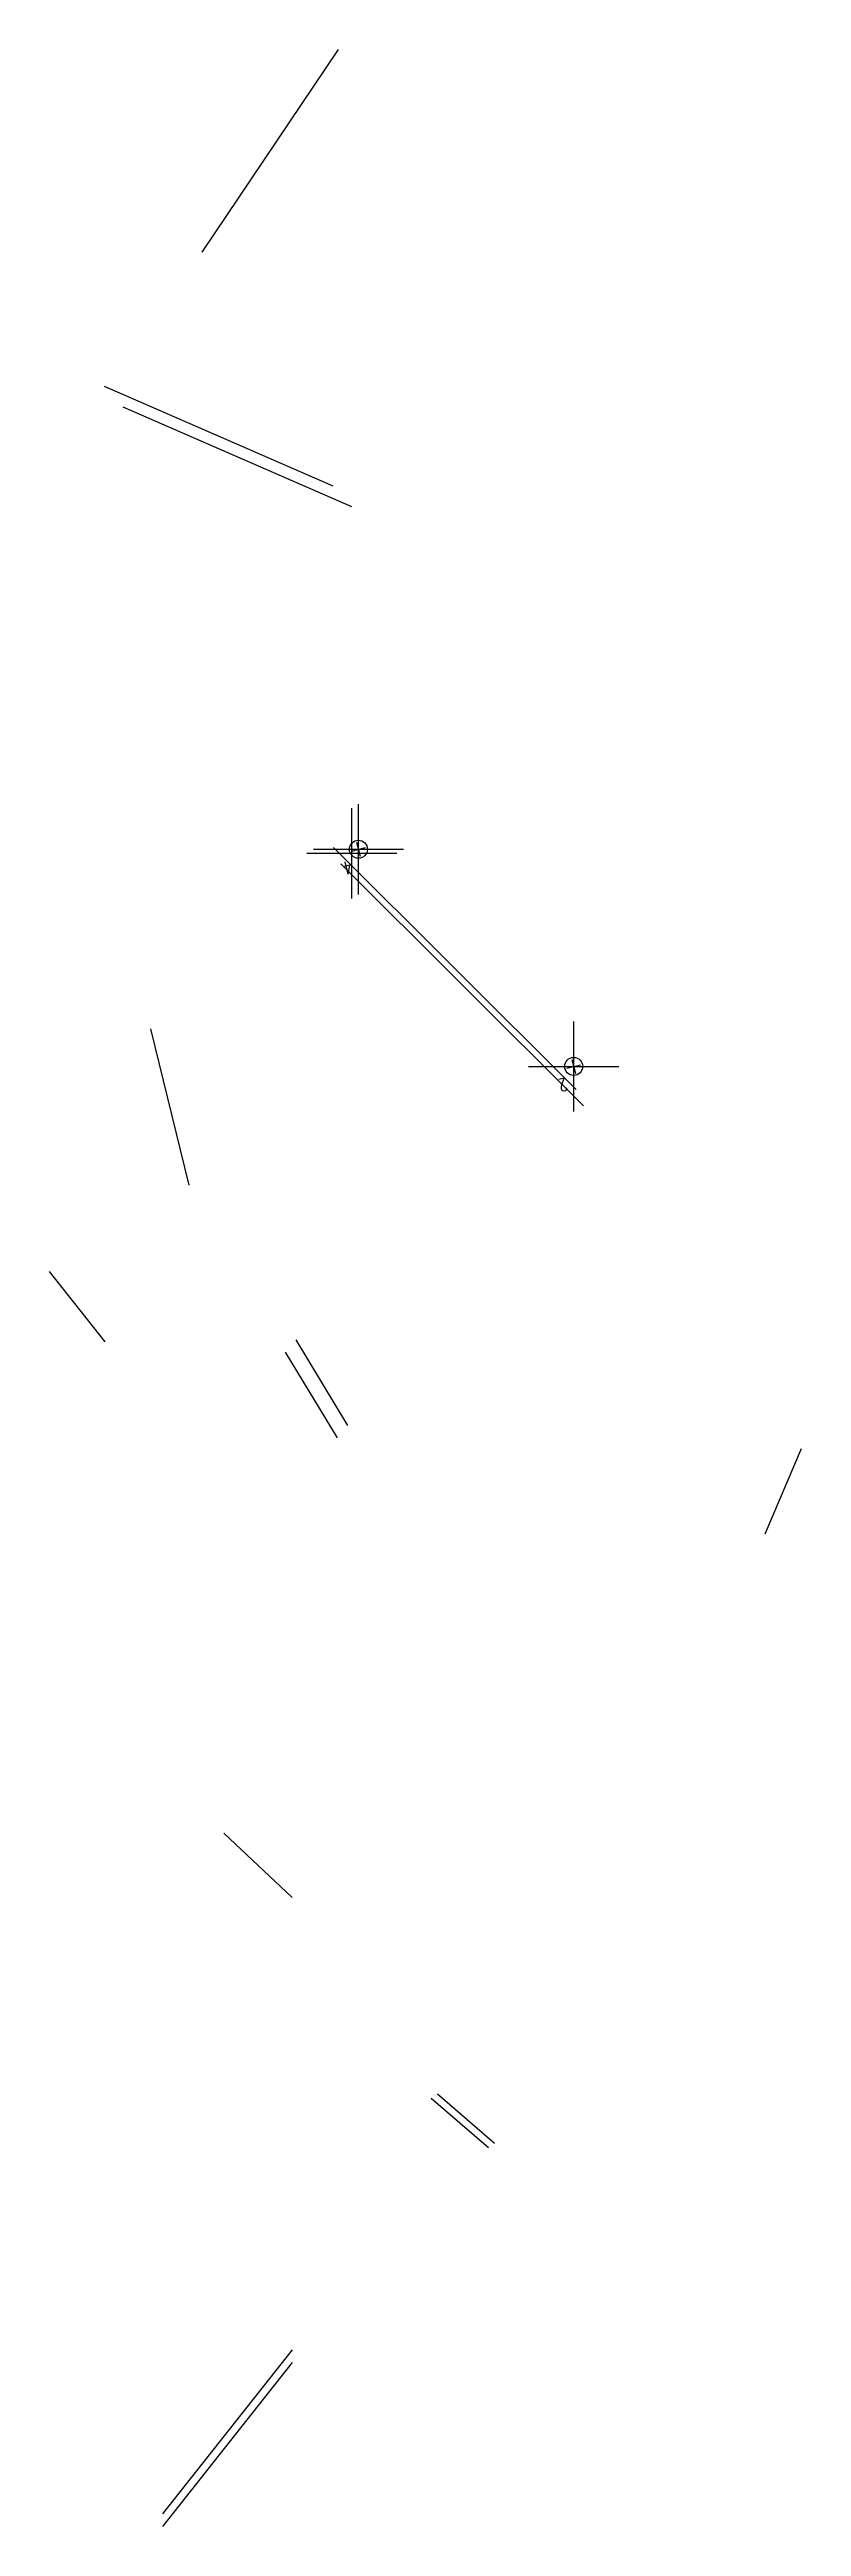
# Model space of a CAD drawing. Header units: metres. Extents: x 4462695 to 4462796, y 5794005 to 5794153.
# Drawn here: x 4462747.98 to 4462752.16, y 5794034.98 to 5794048.73 of the extents above; entities that cross this region are included whole.
import ezdxf
from ezdxf.enums import TextEntityAlignment as Align

# ---------------------------------------------------------------- set-up
doc = ezdxf.new("R2010")
doc.units = ezdxf.units.M
doc.header["$PDMODE"] = 2
doc.header["$PDSIZE"] = 0.25
doc.layers.add('Profile', color=5, linetype='Continuous')
doc.layers.add('Profilzeichennägel', color=200, linetype='Continuous')
doc.styles.add('ROMANS', font='ROMANS.shx', dxfattribs={"width": 0.75})

# ---------------------------------------------------------------- blocks, each defined once
blk = doc.blocks.new('MESSPUNKT')
for p, q in [((0.04, 0), (-0.04, 0)), ((0, -0.04), (0, 0.04))]:
    blk.add_line(p, q)
blk.add_circle((0, 0), 0.05)
at = {"style": 'ROMANS', "width": 0.75, "flags": 1}
for tag, p in [('STANDPUNKT', (-0.06, -0.05)), ('MESSWERT', (-0.06, 0.05)), ('KOORDINATEN', (-0.06, -0.15))]:
    blk.add_attdef(tag, text='', height=0.07, dxfattribs=at).set_placement(p, align=Align.RIGHT)
at = {"style": 'ROMANS', "width": 0.75}
for tag, p in [('NUMMER', (0.06, 0.05)), ('INFO', (0.06, -0.15))]:
    blk.add_attdef(tag, p, '', height=0.07, dxfattribs=at)

msp = doc.modelspace()

# ---------------------------------------------------------------- linework, layer by layer
at = {"layer": 'Profile'}
for points in [[(4462749.581841621, 5794048.732018072, 52.41789999999999), (4462748.825258413, 5794047.607771488, 52.4583)], [(4462749.581841621, 5794048.732018072, 52.41789999999999), (4462748.825258413, 5794047.607771488, 52.4583)], [(4462749.554024632, 5794046.308640714, 52.5073), (4462748.284742862, 5794046.862146388, 52.5081)], [(4462749.657769384, 5794046.193400172, 52.5073), (4462748.388487614, 5794046.746905848, 52.5081)], [(4462750.904542928, 5794042.960265691, 52.5315), (4462749.555970329, 5794044.30371522, 52.4967)], [(4462750.945747015, 5794042.868734926, 52.5315), (4462749.597174417, 5794044.212184457, 52.4967)], [(4462748.754512783, 5794042.42881169, 52.509), (4462748.541516075, 5794043.296889136, 52.507)], [(4462748.754512783, 5794042.42881169, 52.509), (4462748.541516075, 5794043.296889136, 52.507)], [(4462748.288021356, 5794041.559692463, 52.4173), (4462747.979439824, 5794041.950742907, 52.3915)], [(4462748.288021356, 5794041.559692463, 52.4173), (4462747.979439824, 5794041.950742907, 52.3915)], [(4462749.636653687, 5794041.095221436, 52.4415), (4462749.348817805, 5794041.570453279, 52.4453)], [(4462749.578730116, 5794041.026665261, 52.4415), (4462749.290894235, 5794041.501897104, 52.4453)], [(4462751.95465455, 5794040.494324211, 52.51039999999999), (4462752.155730374, 5794040.967872903, 52.5015)], [(4462751.95465455, 5794040.494324211, 52.51039999999999), (4462752.155730374, 5794040.967872903, 52.5015)], [(4462749.327301209, 5794038.476142725, 52.464), (4462748.947821876, 5794038.83229687, 52.4457)], [(4462749.327301209, 5794038.476142725, 52.464), (4462748.947821876, 5794038.83229687, 52.4457)], [(4462750.450920956, 5794037.110935095, 52.4731), (4462750.133786993, 5794037.383550297, 52.46739999999999)], [(4462750.416852383, 5794037.087041522, 52.4731), (4462750.099718419, 5794037.359656725, 52.46739999999999)], [(4462748.609385386, 5794035.054685862, 52.528), (4462749.328946343, 5794035.965278722, 52.4839)], [(4462748.609385386, 5794034.984889058, 52.528), (4462749.328946343, 5794035.89548192, 52.4839)]]:
    msp.add_polyline3d(points, dxfattribs=at)
at = {"layer": 'Profilzeichennägel'}
for p in [(4462749.694784873, 5794044.293315088, 52.2474), (4462749.694784873, 5794044.293315088, 52.2474), (4462749.658114948, 5794044.271121248, 52.263), (4462749.658114948, 5794044.271121248, 52.263), (4462750.890483538, 5794043.088132549, 52.2368), (4462750.890483538, 5794043.088132549, 52.2368)]:
    msp.add_point(p, dxfattribs=at)

# ---------------------------------------------------------------- block references
ref = msp.add_blockref('MESSPUNKT', (4462749.694784873, 5794044.293315088, 52.2474), dxfattribs=dict(at, rotation=194.2283887535801))
ref.add_attrib('NUMMER', '4', (4462749.648914837, 5794044.230101643, 52.2474), dxfattribs={"layer": '0', "color": 0, "height": 0.07, "rotation": 194.2283887226185, "style": 'ROMANS', "width": 0.75})
ref = msp.add_blockref('MESSPUNKT', (4462749.694784873, 5794044.293315088, 52.2474), dxfattribs=dict(at, rotation=194.2283887535801))
ref.add_attrib('NUMMER', '4', (4462749.648914837, 5794044.230101643, 52.2474), dxfattribs={"layer": '0', "color": 0, "height": 0.07, "rotation": 194.2283887226185, "style": 'ROMANS', "width": 0.75})
ref = msp.add_blockref('MESSPUNKT', (4462750.890483538, 5794043.088132549, 52.2368), dxfattribs=dict(at, rotation=194.2283887535801))
ref.add_attrib('NUMMER', '2', (4462750.844613501, 5794043.024919103, 52.2368), dxfattribs={"layer": '0', "color": 0, "height": 0.07, "rotation": 194.2283887226185, "style": 'ROMANS', "width": 0.75})
ref = msp.add_blockref('MESSPUNKT', (4462750.890483538, 5794043.088132549, 52.2368), dxfattribs=dict(at, rotation=194.2283887535801))
ref.add_attrib('NUMMER', '2', (4462750.844613501, 5794043.024919103, 52.2368), dxfattribs={"layer": '0', "color": 0, "height": 0.07, "rotation": 194.2283887226185, "style": 'ROMANS', "width": 0.75})

doc.saveas('drawing.dxf')
